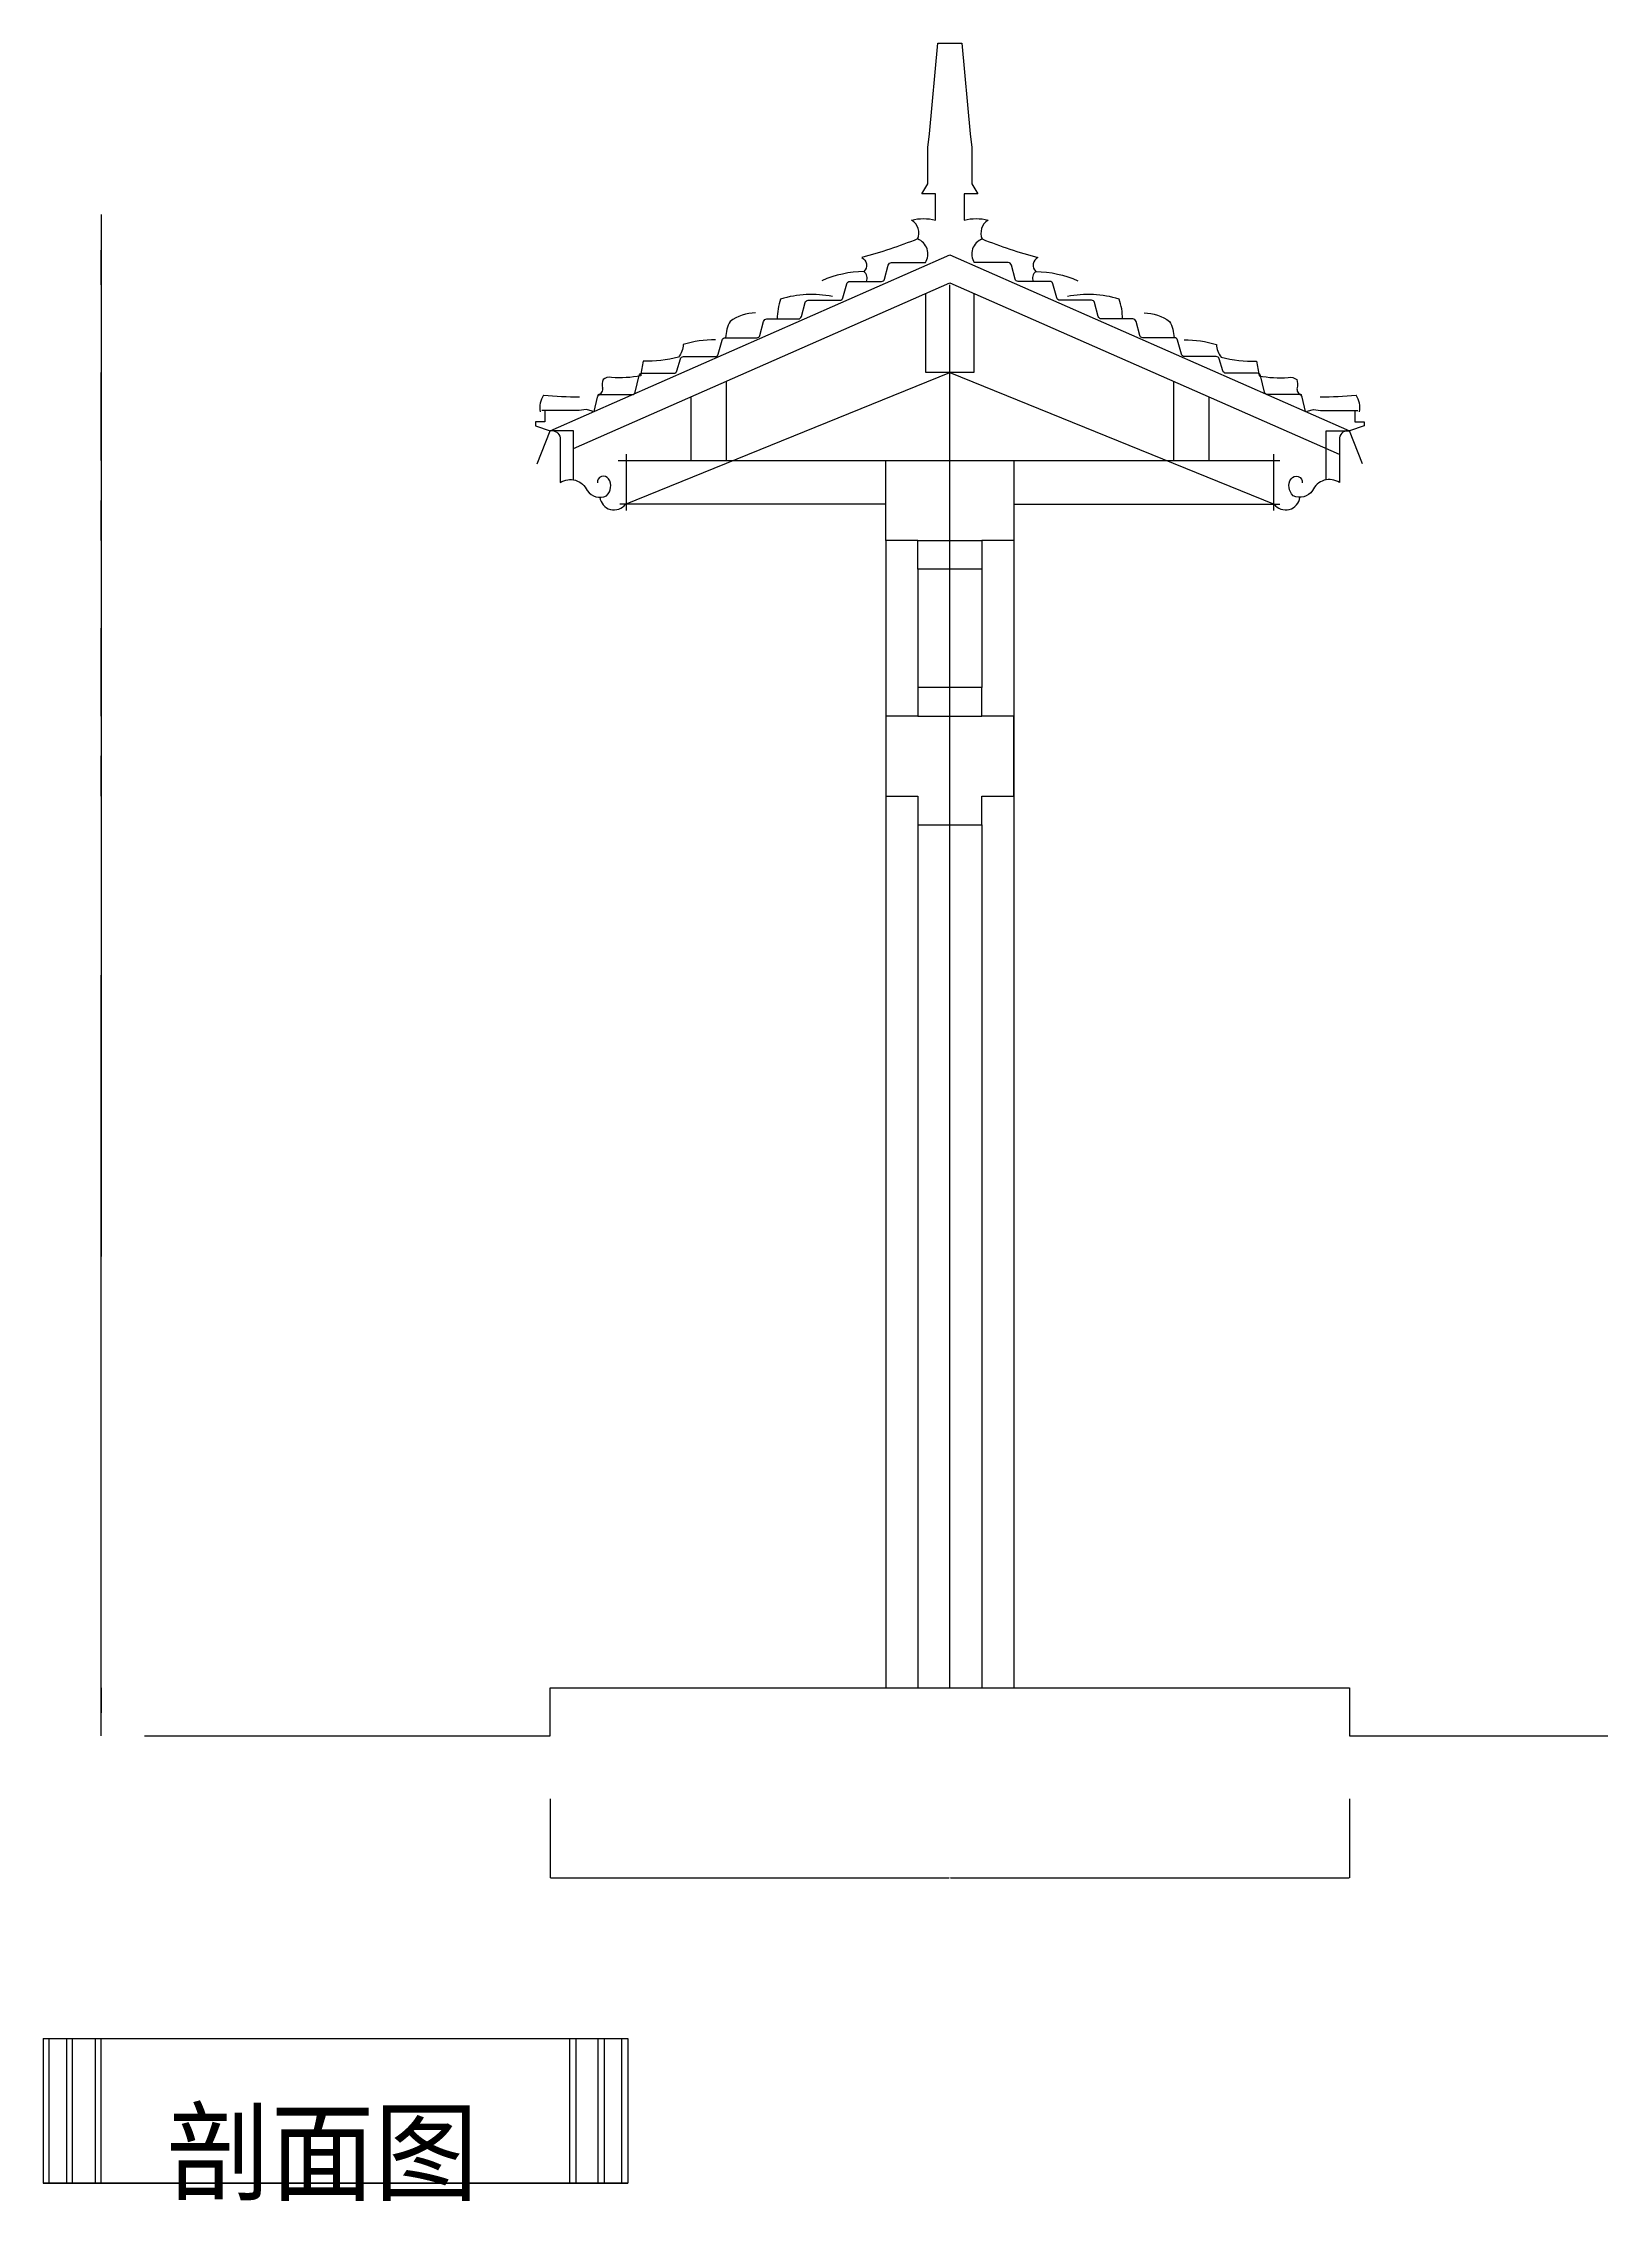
# Model space of a CAD drawing. Header units: metres. Extents: x 11788 to 16684, y 597 to 7347.
import ezdxf

# ---------------------------------------------------------------- set-up
doc = ezdxf.new("R2010")
doc.units = ezdxf.units.M
for name, color, linetype in [('3', 3, 'Continuous'), ('4', 4, 'Continuous'), ('5', 6, 'Continuous'), ('7', 7, 'Continuous'), ('DIM', 3, 'Continuous')]:
    doc.layers.add(name, color=color, linetype=linetype)
doc.dimstyles.get("Standard").update_dxf_attribs({"dimtxt": 2.5, "dimasz": 2.5, "dimexe": 1.25, "dimexo": 0.625, "dimtad": 1, "dimcen": 2.5, "dimazin": 3, "dimtfac": 1, "dimtmove": 0, "dimatfit": 3})

# ---------------------------------------------------------------- blocks, each defined once
blk = doc.blocks.new('*D1')
for p, q in [((13375.06, 1854.49), (13375.06, 1606.98)), ((15875.06, 1854.49), (15875.06, 1606.98)), ((13375.31, 1606.98), (14623.06, 1606.98)), ((14627.06, 1606.98), (15874.81, 1606.98))]:
    blk.add_line(p, q)
at = {"layer": 'Defpoints'}
for p in [(13375.06, 1854.49), (15875.06, 1854.49), (13375.06, 1606.98)]:
    blk.add_point(p, dxfattribs=at)
at = {"layer": 'DIM', "insert": (14625.06, 1606.98), "char_height": 1, "attachment_point": 5}
blk.add_mtext('2500', dxfattribs=at)
blk = doc.blocks.new('*D2')
for p, q in [((11970.03, 4901.16), (11970.03, 3551.16)), ((11969.78, 3551.16), (11969.53, 3551.16)), ((11970.03, 2201.16), (11970.03, 3551.16)), ((11970.03, 3551.16), (11970.03, 3551.16)), ((11970.28, 3551.16), (11970.53, 3551.16))]:
    blk.add_line(p, q)
at = {"layer": 'Defpoints'}
for p in [(11970.03, 4901.16), (11970.03, 3551.16), (11970.03, 2201.16)]:
    blk.add_point(p, dxfattribs=at)
at = {"layer": 'DIM', "insert": (11970.03, 3552.285), "char_height": 1, "attachment_point": 5}
blk.add_mtext('0', dxfattribs=at)
blk = doc.blocks.new('*D3')
for p, q in [((11970.03, 6810.69), (11970.03, 4430.93)), ((11969.78, 4430.93), (11969.53, 4430.93)), ((11970.03, 2051.16), (11970.03, 4430.93)), ((11970.03, 4430.93), (11970.03, 4430.93)), ((11970.28, 4430.93), (11970.53, 4430.93))]:
    blk.add_line(p, q)
at = {"layer": 'Defpoints'}
for p in [(11970.03, 6810.69), (11970.03, 4430.93), (11970.03, 2051.16)]:
    blk.add_point(p, dxfattribs=at)
at = {"layer": 'DIM', "insert": (11970.03, 4432.055), "char_height": 1, "attachment_point": 5}
blk.add_mtext('0', dxfattribs=at)
blk = doc.blocks.new('*D4')
for p, q in [((11970.03, 2201.16), (11970.03, 2122.92)), ((11969.78, 2122.92), (11969.53, 2122.92)), ((11970.03, 2051.16), (11970.03, 2122.92)), ((11970.03, 2122.92), (11970.03, 2122.92)), ((11970.28, 2122.92), (11970.53, 2122.92))]:
    blk.add_line(p, q)
at = {"layer": 'Defpoints'}
for p in [(11970.03, 2201.16), (11970.03, 2122.92), (11970.03, 2051.16)]:
    blk.add_point(p, dxfattribs=at)
at = {"layer": 'DIM', "insert": (11970.03, 2124.045), "char_height": 1, "attachment_point": 5}
blk.add_mtext('0', dxfattribs=at)
blk = doc.blocks.new('*D5')
for p, q in [((11970.03, 5791.16), (11970.03, 5516.16)), ((11969.78, 5516.16), (11969.53, 5516.16)), ((11970.03, 5241.16), (11970.03, 5516.16)), ((11970.03, 5516.16), (11970.03, 5516.16)), ((11970.28, 5516.16), (11970.53, 5516.16))]:
    blk.add_line(p, q)
at = {"layer": 'Defpoints'}
for p in [(11970.03, 5791.16), (11970.03, 5516.16), (11970.03, 5241.16)]:
    blk.add_point(p, dxfattribs=at)
at = {"layer": 'DIM', "insert": (11970.03, 5517.285), "char_height": 1, "attachment_point": 5}
blk.add_mtext('0', dxfattribs=at)
blk = doc.blocks.new('*D6')
for p, q in [((11970.03, 4991.16), (11970.03, 4745.05)), ((11970.03, 4901.16), (11970.03, 4745.05)), ((11969.78, 4745.05), (11969.53, 4745.05)), ((11970.03, 4745.05), (11970.03, 4745.05)), ((11970.28, 4745.05), (11970.53, 4745.05))]:
    blk.add_line(p, q)
at = {"layer": 'Defpoints'}
for p in [(11970.03, 4991.16), (11970.03, 4901.16), (11970.03, 4745.05)]:
    blk.add_point(p, dxfattribs=at)
at = {"layer": 'DIM', "insert": (11970.03, 4746.175), "char_height": 1, "attachment_point": 5}
blk.add_mtext('0', dxfattribs=at)
blk = doc.blocks.new('*D7')
for p, q in [((11970.03, 5241.16), (11970.03, 5117.62)), ((11969.78, 5117.62), (11969.53, 5117.62)), ((11970.03, 4991.16), (11970.03, 5117.62)), ((11970.03, 5117.62), (11970.03, 5117.62)), ((11970.28, 5117.62), (11970.53, 5117.62))]:
    blk.add_line(p, q)
at = {"layer": 'Defpoints'}
for p in [(11970.03, 5241.16), (11970.03, 5117.62), (11970.03, 4991.16)]:
    blk.add_point(p, dxfattribs=at)
at = {"layer": 'DIM', "insert": (11970.03, 5118.745), "char_height": 1, "attachment_point": 5}
blk.add_mtext('0', dxfattribs=at)
blk = doc.blocks.new('*D8')
for p, q in [((11970.03, 6591.16), (11970.03, 6316.16)), ((11969.78, 6316.16), (11969.53, 6316.16)), ((11970.03, 6041.16), (11970.03, 6316.16)), ((11970.03, 6316.16), (11970.03, 6316.16)), ((11970.28, 6316.16), (11970.53, 6316.16))]:
    blk.add_line(p, q)
at = {"layer": 'Defpoints'}
for p in [(11970.03, 6591.16), (11970.03, 6316.16), (11970.03, 6041.16)]:
    blk.add_point(p, dxfattribs=at)
at = {"layer": 'DIM', "insert": (11970.03, 6317.285), "char_height": 1, "attachment_point": 5}
blk.add_mtext('0', dxfattribs=at)
blk = doc.blocks.new('*D9')
for p, q in [((11970.03, 6810.69), (11970.03, 6698.68)), ((11969.78, 6698.68), (11969.53, 6698.68)), ((11970.03, 6591.16), (11970.03, 6698.68)), ((11970.03, 6698.68), (11970.03, 6698.68)), ((11970.28, 6698.68), (11970.53, 6698.68))]:
    blk.add_line(p, q)
at = {"layer": 'Defpoints'}
for p in [(11970.03, 6810.69), (11970.03, 6698.68), (11970.03, 6591.16)]:
    blk.add_point(p, dxfattribs=at)
at = {"layer": 'DIM', "insert": (11970.03, 6699.805), "char_height": 1, "attachment_point": 5}
blk.add_mtext('0', dxfattribs=at)
blk = doc.blocks.new('*D10')
for p, q in [((11970.03, 6041.16), (11970.03, 5916.16)), ((11969.78, 5916.16), (11969.53, 5916.16)), ((11970.03, 5791.16), (11970.03, 5916.16)), ((11970.03, 5916.16), (11970.03, 5916.16)), ((11970.28, 5916.16), (11970.53, 5916.16))]:
    blk.add_line(p, q)
at = {"layer": 'Defpoints'}
for p in [(11970.03, 6041.16), (11970.03, 5916.16), (11970.03, 5791.16)]:
    blk.add_point(p, dxfattribs=at)
at = {"layer": 'DIM', "insert": (11970.03, 5917.285), "char_height": 1, "attachment_point": 5}
blk.add_mtext('0', dxfattribs=at)

msp = doc.modelspace()

# ---------------------------------------------------------------- linework, layer by layer
at = {"layer": '3'}
for p, q in [((14625.06, 2201.16), (14625.06, 6591.16)), ((13925.08, 6288.77), (13925.08, 6041.16)), ((15325.04, 6288.77), (15325.04, 6041.16)), ((13815.08, 6240.37), (13815.08, 6041.16)), ((15435.04, 6240.37), (15435.04, 6041.16)), ((13358.16, 6197.08), (13348.33, 6197.08)), ((15891.96, 6197.08), (15901.78, 6197.08)), ((14825.06, 5811.68), (14825.06, 2201.16)), ((14425.06, 5791.16), (14425.06, 2201.16)), ((14525.06, 5791.16), (14725.06, 5791.16)), ((14525.06, 5241.16), (14725.06, 5241.16)), ((11788.28, 1104.39), (13617.09, 1104.39)), ((11788.28, 1104.39), (11788.28, 651.98)), ((11788.28, 1104.39), (11788.28, 651.98)), ((11807, 651.98), (11807, 1104.39)), ((11807, 651.98), (11807, 1104.39)), ((11861.59, 1104.39), (11861.59, 651.98)), ((11861.59, 1104.39), (11861.59, 651.98)), ((11880.31, 651.98), (11880.31, 1104.39)), ((11880.31, 651.98), (11880.31, 1104.39)), ((11950.98, 1104.39), (11950.98, 651.98)), ((11950.98, 1104.39), (11950.98, 651.98)), ((11969.7, 651.98), (11969.7, 1104.39)), ((11969.7, 651.98), (11969.7, 1104.39)), ((13435.68, 651.98), (13435.68, 1104.39)), ((13435.68, 651.98), (13435.68, 1104.39)), ((13454.4, 1104.39), (13454.4, 651.98)), ((13454.4, 1104.39), (13454.4, 651.98)), ((13525.07, 651.98), (13525.07, 1104.39)), ((13525.07, 651.98), (13525.07, 1104.39)), ((13543.79, 1104.39), (13543.79, 651.98)), ((13543.79, 1104.39), (13543.79, 651.98)), ((13598.37, 651.98), (13598.37, 1104.39)), ((13598.37, 651.98), (13598.37, 1104.39)), ((13617.09, 1104.39), (13617.09, 651.98)), ((13617.09, 1104.39), (13617.09, 651.98)), ((11788.28, 651.98), (11807, 651.98)), ((11788.28, 651.98), (11807, 651.98)), ((13617.09, 651.98), (13598.37, 651.98)), ((13617.09, 651.98), (13598.37, 651.98))]:
    msp.add_line(p, q, dxfattribs=at)
for points in [[(13610.42, 5904.68), (14625.06, 6316.76), (15639.7, 5904.68)], [(11788.28, 1104.39), (13617.09, 1104.39)], [(11788.28, 651.98), (13617.09, 651.98), (13617.09, 651.98), (11788.28, 651.98)]]:
    msp.add_lwpolyline(points, dxfattribs=at)
at = {"layer": '4'}
for p, q in [((13587.17, 6041.16), (14425.06, 6041.16)), ((13612.44, 6060.43), (13612.44, 5884.16)), ((14825.06, 6041.16), (15657.67, 6041.16)), ((15637.67, 6060.43), (15637.67, 5884.16)), ((14525.06, 5701.16), (14525.06, 5331.16)), ((14725.06, 5701.16), (14725.06, 5331.16))]:
    msp.add_line(p, q, dxfattribs=at)
for points in [[(13375.06, 6134.16), (14625.06, 6684.16), (15875.06, 6134.16)], [(14700.06, 6563.76), (14700.06, 6316.76), (14550.06, 6316.76), (14550.06, 6563.76)]]:
    msp.add_lwpolyline(points, dxfattribs=at)
for points in [[(14523.85, 6734.1, -0.03), (14349.33, 6675.84, -0.53), (14356.22, 6632.26, 0.1), (14224.18, 6603.59, 0.1)], [(14726.26, 6734.1, 0.03), (14900.78, 6675.84, 0.53), (14893.89, 6632.26, -0.1), (15025.93, 6603.59, -0.1)], [(14016.92, 6502.66, 0.15), (13937.55, 6476.23, 0.12), (13923.65, 6425.1)], [(15233.2, 6502.66, -0.15), (15312.57, 6476.23, -0.12), (15326.46, 6425.1)], [(13891.98, 6418.54, 0.08), (13790.56, 6403.86, -0.18), (13775.7, 6364.65, -0.07), (13665.63, 6351.93, 0.02), (13657.79, 6306.25, -0.07), (13566.15, 6300.83, 0.25), (13539.89, 6293.99, 0.16), (13538.75, 6268.9)], [(15358.13, 6418.54, -0.08), (15459.55, 6403.86, 0.18), (15474.41, 6364.65, 0.07), (15584.49, 6351.93, -0.02), (15592.33, 6306.25, 0.07), (15683.96, 6300.83, -0.25), (15710.22, 6293.99, -0.16), (15711.37, 6268.9)], [(13448.01, 5980.75), (13448.01, 6134.16), (13375.06, 6134.16, -0.41), (13406.01, 6112.14), (13406.01, 5972.39, -0.46), (13490.54, 5946.9, 0.37), (13551.14, 5930.97, 0.36), (13557.52, 5983.54, 0.79), (13522.44, 5970.8)], [(15802.11, 5980.75), (15802.11, 6134.16), (15875.06, 6134.16, 0.41), (15844.11, 6112.14), (15844.11, 5972.39, 0.46), (15759.58, 5946.9, -0.37), (15698.97, 5930.97, -0.36), (15692.59, 5983.54, -0.79), (15727.68, 5970.8)]]:
    msp.add_lwpolyline(points, format="xyb", dxfattribs=at)
for points in [[(14425.06, 5791.16), (14425.06, 6041.16), (14825.06, 6041.16), (14825.06, 5791.16), (14725.06, 5791.16), (14725.06, 5701.16), (14525.06, 5701.16), (14525.06, 5791.16)], [(14525.06, 5331.16), (14525.06, 5241.16), (14425.06, 5241.16), (14425.06, 4991.16), (14525.06, 4991.16), (14525.06, 4901.16), (14725.06, 4901.16), (14725.06, 4991.16), (14825.06, 4991.16), (14825.06, 5241.16), (14725.06, 5241.16), (14725.06, 5331.16)]]:
    msp.add_lwpolyline(points, close=True, dxfattribs=at)
for centre, radius, start, end in [((14340.2, 6611.62), 26.13, 336.83, 52.18), ((14909.92, 6611.62), 26.13, 127.82, 203.17), ((14192.47, 6228.76), 331.73, 78.7, 106.98), ((15057.65, 6228.76), 331.73, 73.02, 101.3), ((14254.85, 6487.44), 169.69, 159.8, 181.21), ((14995.27, 6487.44), 169.69, 358.79, 20.2), ((13410.94, 6207.06), 68.62, 146.17, 191.18), ((13463.37, 7414.56), 1174.42, 264.65, 270.16), ((13521.19, 6264.9), 18, 280.55, 12.84), ((15728.92, 6264.9), 18, 167.16, 259.45), ((15786.74, 7414.56), 1174.42, 269.84, 275.35), ((15839.17, 6207.06), 68.62, 348.82, 33.83), ((13574.48, 5931.07), 44.58, 186.31, 323.7), ((15675.63, 5931.07), 44.58, 216.3, 353.69)]:
    msp.add_arc(centre, radius, start, end, dxfattribs=at)
at = {"layer": '5'}
for points in [[(14548.72, 6660.09, 0.47), (14523.85, 6734.1, 0.38), (14505.54, 6792.7, -0.14), (14579.82, 6792.7), (14579.82, 6874.84), (14537.38, 6874.84), (14555.95, 6906.63), (14555.95, 7020.57), (14561.25, 7062.96), (14587.08, 7346.72), (14663.03, 7346.72), (14688.86, 7062.96), (14694.17, 7020.57), (14694.17, 6906.63), (14712.74, 6874.84), (14670.29, 6874.84), (14670.29, 6792.7, -0.14), (14744.57, 6792.7, 0.38), (14726.26, 6734.1, 0.47), (14701.39, 6660.09)], [(13512.08, 6194.45), (13522.68, 6239.49, -0.35), (13532.41, 6247.2), (13630.8, 6247.2, 0.35), (13640.54, 6254.91), (13652.68, 6306.49, -0.35), (13662.41, 6314.2), (13761.3, 6314.2, 0.33), (13770.87, 6321.3), (13782.34, 6359.24, -0.33), (13791.92, 6366.35), (13891.05, 6366.35, 0.34), (13900.71, 6373.75), (13912.5, 6417.69, -0.34), (13922.16, 6425.1), (14021.05, 6425.1, 0.34), (14030.71, 6432.5), (14042.5, 6476.44, -0.34), (14052.16, 6483.84), (14151.05, 6483.84, 0.34), (14160.71, 6491.25), (14172.5, 6535.18, -0.34), (14182.16, 6542.59), (14281.05, 6542.59, 0.34), (14290.71, 6550), (14302.5, 6593.93, -0.34), (14312.16, 6601.34), (14411.05, 6601.34, 0.34), (14420.71, 6608.75), (14432.5, 6652.68, -0.34), (14442.16, 6660.09), (14548.72, 6660.09)], [(15738.04, 6194.45), (15727.44, 6239.49, 0.35), (15717.7, 6247.2), (15619.31, 6247.2, -0.35), (15609.58, 6254.91), (15597.44, 6306.49, 0.35), (15587.7, 6314.2), (15488.82, 6314.2, -0.33), (15479.24, 6321.3), (15467.77, 6359.24, 0.33), (15458.2, 6366.35), (15359.06, 6366.35, -0.34), (15349.4, 6373.75), (15337.61, 6417.69, 0.34), (15327.95, 6425.1), (15229.06, 6425.1, -0.34), (15219.4, 6432.5), (15207.61, 6476.44, 0.34), (15197.95, 6483.84), (15099.06, 6483.84, -0.34), (15089.4, 6491.25), (15077.61, 6535.18, 0.34), (15067.95, 6542.59), (14969.06, 6542.59, -0.34), (14959.4, 6550), (14947.61, 6593.93, 0.34), (14937.95, 6601.34), (14839.06, 6601.34, -0.34), (14829.4, 6608.75), (14817.61, 6652.68, 0.34), (14807.95, 6660.09), (14701.39, 6660.09)]]:
    msp.add_lwpolyline(points, format="xyb", dxfattribs=at)
for points in [[(13507.5, 6192.44), (13507.18, 6195.54), (13487.21, 6200.15), (13465.7, 6197.08), (13358.16, 6197.08), (13358.16, 6161.79), (13328.97, 6161.79), (13328.97, 6149.51), (13375.06, 6134.16)], [(15742.62, 6192.44), (15742.93, 6195.54), (15762.9, 6200.15), (15784.41, 6197.08), (15891.96, 6197.08), (15891.96, 6161.79), (15921.15, 6161.79), (15921.15, 6149.51), (15875.06, 6134.16)], [(13333.57, 6030.58), (13375.06, 6134.16)], [(15916.54, 6030.58), (15875.06, 6134.16)]]:
    msp.add_lwpolyline(points, dxfattribs=at)
at = {"layer": '7'}
for p, q in [((14425.06, 5904.68), (13592.44, 5904.68)), ((14825.06, 5904.68), (15657.67, 5904.68)), ((14525.06, 4901.16), (14525.06, 2201.16)), ((14725.06, 4901.16), (14725.06, 2201.16))]:
    msp.add_line(p, q, dxfattribs=at)
msp.add_lwpolyline([(13448.01, 6078.86), (14625.06, 6596.76), (15842.84, 6060.94)], dxfattribs=at)
at = {"layer": 'DIM'}
msp.add_lwpolyline([(12104.99, 2051.16), (13375.06, 2051.16), (13375.06, 2201.16), (15875.06, 2201.16), (15875.06, 2051.16), (16683.73, 2051.16)], dxfattribs=at)

# ---------------------------------------------------------------- texts
at = {"layer": '3', "insert": (12174.78, 873.83), "char_height": 250, "attachment_point": 1}
msp.add_mtext('剖面图', dxfattribs=at)

# ---------------------------------------------------------------- dimensions: what is measured, and where the dimension line sits
at = {"layer": 'DIM'}
for base, p1, p2, picture, middle in [((11970.03, 4430.93), (11970.03, 2051.16), (11970.03, 6810.69), '*D3', (11970.03, 4432.055)), ((11970.03, 6698.68), (11970.03, 6591.16), (11970.03, 6810.69), '*D9', (11970.03, 6699.805)), ((11970.03, 6316.16), (11970.03, 6041.16), (11970.03, 6591.16), '*D8', (11970.03, 6317.285)), ((11970.03, 5916.16), (11970.03, 5791.16), (11970.03, 6041.16), '*D10', (11970.03, 5917.285)), ((11970.03, 5516.16), (11970.03, 5241.16), (11970.03, 5791.16), '*D5', (11970.03, 5517.285)), ((11970.03, 5117.62), (11970.03, 4991.16), (11970.03, 5241.16), '*D7', (11970.03, 5118.745)), ((11970.03, 4745.05), (11970.03, 4901.16), (11970.03, 4991.16), '*D6', (11970.03, 4746.175)), ((11970.03, 3551.16), (11970.03, 2201.16), (11970.03, 4901.16), '*D2', (11970.03, 3552.285)), ((11970.03, 2122.92), (11970.03, 2051.16), (11970.03, 2201.16), '*D4', (11970.03, 2124.045)), ((13375.06, 1606.98), (13375.06, 1854.49), (15875.06, 1854.49), '*D1', (14625.06, 1606.98))]:
    dim = msp.add_linear_dim(base=base, p1=p1, p2=p2, dimstyle='Standard', dxfattribs=at)
    dim.commit()
    dim.dimension.update_dxf_attribs({"geometry": picture, "text_midpoint": middle})

doc.saveas('drawing.dxf')
